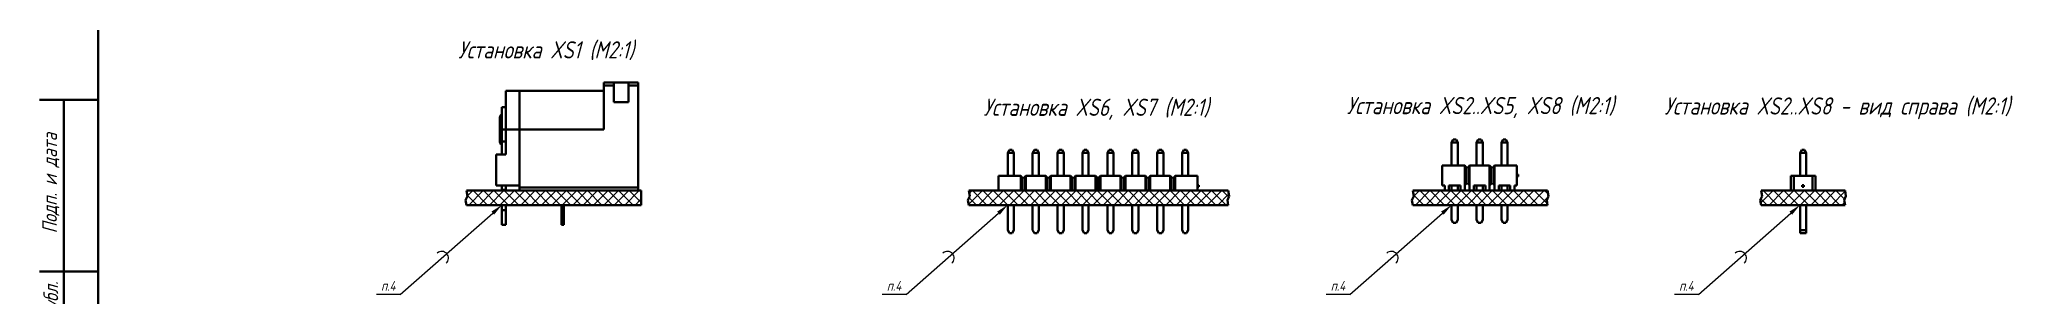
# Model space of a CAD drawing. Extents: x 193 to 1101, y 70 to 664.
# Drawn here: x 268 to 670.3, y 180.3 to 232.3 of the extents above; entities that cross this region are included whole.
import ezdxf

# ---------------------------------------------------------------- set-up
doc = ezdxf.new("R2010")
doc.units = 0
doc.header["$MEASUREMENT"] = 0
doc.layers.get('0').update_dxf_attribs({"linetype": 'CONTINUOUS'})
for name, color, linetype, lineweight in [('Основная', 7, 'CONTINUOUS', 40), ('текст', 7, 'CONTINUOUS', 30), ('тонкая', 7, 'CONTINUOUS', 20)]:
    doc.layers.add(name, color=color, linetype=linetype, lineweight=lineweight)
doc.styles.add('GOST type A0', font='', dxfattribs={"oblique": 15, "height": 3.5})
doc.styles.get('GOST type A0').set_extended_font_data('GOST type A')

msp = doc.modelspace()

# ---------------------------------------------------------------- texts
at = {"char_height": 2, "attachment_point": 1, "style": 'GOST type A0'}
for insert in [(337.656, 183.078), (440.784, 183.078), (531.3, 183.078), (602.346, 183.078)]:
    msp.add_mtext_dynamic_manual_height_columns('п.4', width=7.67475, gutter_width=17.5, heights=[3.099], dxfattribs=dict(at, insert=insert))
at = {"layer": 'текст', "style": 'GOST type A0', "oblique": 15}
for s, p in [('Подп. и дата', (271.574, 192.77)), ('Инв. № дубл.', (271.818, 162.745))]:
    msp.add_text(s, height=3, rotation=90, dxfattribs=at).set_placement(p)
at = {"layer": 'тонкая', "style": 'GOST type A0', "oblique": 15}
for s, p in [('Установка XS1 (M2:1) ', (353.387, 228.412)), ('Установка XS6, XS7 (M2:1) ', (460.491, 216.708)), ('Установка XS2..XS5, XS8 (M2:1) ', (534.577, 217.055)), ('Установка XS2..XS8 - вид справа (M2:1) ', (599.354, 216.975))]:
    msp.add_text(s, height=3.5, dxfattribs=at).set_placement(p)

# ---------------------------------------------------------------- hatches: boundary and pattern name
h = msp.add_hatch()
h.set_pattern_fill('ANSI37', color=256, scale=12)
h.paths.add_polyline_path([(390.705, 201.503), (355.105, 201.503), (355.305, 200.343), (354.905, 199.543), (355.105, 198.543), (390.705, 198.543)])
h = msp.add_hatch()
h.set_pattern_fill('ANSI37', color=256, scale=12)
h.paths.add_polyline_path([(510.622, 200.343), (510.422, 201.503), (457.528, 201.503), (457.728, 200.343), (457.528, 199.943), (457.528, 198.543), (510.422, 198.543), (510.222, 199.543)])
h = msp.add_hatch()
h.set_pattern_fill('ANSI37', color=256, scale=12)
h.paths.add_polyline_path([(575.338, 199.543), (575.738, 200.343), (575.538, 201.503), (548.044, 201.503), (548.244, 200.343), (547.844, 199.543), (548.044, 198.543), (575.538, 198.543)])
h = msp.add_hatch()
h.set_pattern_fill('ANSI37', color=256, scale=12)
h.paths.add_polyline_path([(636.37, 200.343), (636.17, 201.503), (619.09, 201.503), (619.29, 200.343), (618.89, 199.543), (619.09, 198.543), (636.17, 198.543), (635.97, 199.543)])

# ---------------------------------------------------------------- linework, layer by layer
for p, q in [((341.582, 180.298), (360.429, 196.891)), ((444.709, 180.298), (463.556, 196.891)), ((535.226, 180.298), (554.072, 196.891)), ((606.272, 180.298), (625.119, 196.891)), ((341.582, 180.298), (336.742, 180.298)), ((444.709, 180.298), (439.869, 180.298)), ((535.226, 180.298), (530.385, 180.298)), ((606.272, 180.298), (601.432, 180.298))]:
    msp.add_line(p, q)
for centre in [(350.017, 187.724), (453.144, 187.724), (543.66, 187.724), (614.707, 187.724)]:
    msp.add_arc(centre, 1.371, 311.36007, 131.36007)
for points in [[(360.704, 196.578), (360.153, 197.204), (362.305, 198.543)], [(463.832, 196.578), (463.281, 197.204), (465.433, 198.543)], [(554.348, 196.578), (553.797, 197.204), (555.949, 198.543)], [(625.394, 196.578), (624.843, 197.204), (626.995, 198.543)]]:
    msp.add_solid(points)
at = {"layer": 'Основная'}
for p, q in [((280, 115), (280, 659)), ((363.105, 221.534), (363.105, 221.803)), ((363.105, 221.803), (365.905, 221.803)), ((363.105, 220.744), (363.105, 221.534)), ((365.905, 221.803), (365.905, 221.534)), ((383.105, 221.803), (365.905, 221.803)), ((365.905, 221.534), (365.905, 220.744)), ((383.105, 223.503), (383.105, 223.482)), ((383.105, 223.503), (385.105, 223.503)), ((383.105, 223.482), (383.105, 223.422)), ((383.105, 223.422), (383.105, 223.327)), ((383.105, 223.327), (383.105, 223.203)), ((383.105, 223.203), (383.105, 223.058)), ((383.105, 223.058), (383.105, 222.903)), ((383.105, 213.903), (383.105, 222.903)), ((383.105, 222.903), (385.105, 222.903)), ((388.105, 223.503), (385.105, 223.503)), ((385.105, 223.503), (385.105, 223.482)), ((385.105, 222.903), (385.105, 223.482)), ((385.105, 223.482), (385.105, 223.422)), ((385.105, 223.422), (385.105, 223.327)), ((385.105, 223.327), (385.105, 223.203)), ((385.105, 223.203), (385.105, 223.058)), ((385.105, 223.058), (385.105, 222.903)), ((385.105, 219.503), (385.105, 222.903)), ((388.105, 223.482), (388.105, 223.503)), ((388.105, 223.503), (390.105, 223.503)), ((388.105, 222.903), (388.105, 223.482)), ((388.105, 223.422), (388.105, 223.482)), ((388.105, 223.327), (388.105, 223.422)), ((388.105, 223.203), (388.105, 223.327)), ((388.105, 223.058), (388.105, 223.203)), ((388.105, 222.903), (388.105, 223.058)), ((388.105, 219.503), (388.105, 222.903)), ((388.105, 222.903), (390.105, 222.903)), ((390.105, 223.503), (390.105, 223.482)), ((390.105, 223.482), (390.105, 223.422)), ((390.105, 223.422), (390.105, 223.327)), ((390.105, 223.327), (390.105, 223.203)), ((390.105, 223.203), (390.105, 223.058)), ((390.105, 223.058), (390.105, 222.903)), ((390.105, 222.903), (390.105, 202.103)), ((280, 220), (268, 220)), ((273, 75), (273, 220)), ((362.305, 218.346), (362.305, 218.503)), ((363.105, 218.503), (362.305, 218.503)), ((362.305, 217.887), (362.305, 218.346)), ((362.305, 217.156), (362.305, 217.887)), ((363.105, 219.489), (363.105, 220.744)), ((363.105, 217.853), (363.105, 219.489)), ((363.105, 215.948), (363.105, 217.853)), ((365.905, 220.744), (365.905, 219.489)), ((365.905, 219.489), (365.905, 217.853)), ((365.905, 217.853), (365.905, 215.948)), ((385.105, 219.503), (388.105, 219.503)), ((361.919, 216.606), (361.905, 216.503)), ((361.905, 216.414), (361.905, 216.503)), ((361.905, 216.155), (361.905, 216.414)), ((361.905, 215.741), (361.905, 216.155)), ((361.905, 215.203), (361.905, 215.741)), ((361.905, 214.576), (361.905, 215.203)), ((361.905, 213.903), (361.905, 214.576)), ((361.905, 213.23), (361.905, 213.903)), ((361.919, 213.903), (361.905, 213.903)), ((361.959, 216.703), (361.919, 216.606)), ((361.959, 213.903), (361.919, 213.903)), ((362.022, 216.786), (361.959, 216.703)), ((362.022, 213.903), (361.959, 213.903)), ((362.105, 216.849), (362.022, 216.786)), ((362.105, 213.903), (362.022, 213.903)), ((362.202, 216.889), (362.105, 216.849)), ((362.202, 213.903), (362.105, 213.903)), ((362.305, 216.903), (362.202, 216.889)), ((362.305, 213.903), (362.202, 213.903)), ((362.305, 216.203), (362.305, 217.156)), ((362.305, 215.093), (362.305, 216.203)), ((362.305, 213.903), (362.305, 215.093)), ((362.305, 213.051), (362.305, 213.903)), ((362.305, 213.903), (363.105, 213.903)), ((363.105, 213.903), (363.105, 215.948)), ((363.105, 208.803), (363.105, 213.903)), ((363.105, 213.903), (365.905, 213.903)), ((365.905, 215.948), (365.905, 213.903)), ((383.105, 213.903), (365.905, 213.903)), ((365.905, 213.903), (365.905, 202.103)), ((361.905, 212.603), (361.905, 213.23)), ((361.905, 212.064), (361.905, 212.603)), ((361.905, 211.651), (361.905, 212.064)), ((361.905, 211.391), (361.905, 211.651)), ((361.905, 211.303), (361.905, 211.391)), ((361.919, 211.199), (361.905, 211.303)), ((361.959, 211.103), (361.919, 211.199)), ((362.022, 211.02), (361.959, 211.103)), ((362.105, 210.956), (362.022, 211.02)), ((362.105, 210.956), (362.202, 210.916)), ((362.305, 210.903), (362.202, 210.916)), ((362.305, 209.24), (362.285, 209.088)), ((362.305, 212.228), (362.305, 213.051)), ((362.305, 211.464), (362.305, 212.228)), ((362.305, 211.464), (363.105, 211.464)), ((362.305, 208.803), (362.305, 211.464)), ((465.785, 209.797), (465.433, 209.187)), ((465.785, 209.797), (466.351, 209.797)), ((466.703, 209.187), (466.351, 209.797)), ((470.865, 209.797), (470.513, 209.187)), ((470.865, 209.797), (471.431, 209.797)), ((471.783, 209.187), (471.431, 209.797)), ((475.945, 209.797), (475.593, 209.187)), ((475.945, 209.797), (476.511, 209.797)), ((476.863, 209.187), (476.511, 209.797)), ((481.025, 209.797), (480.673, 209.187)), ((481.025, 209.797), (481.591, 209.797)), ((481.943, 209.187), (481.591, 209.797)), ((486.105, 209.797), (485.753, 209.187)), ((486.105, 209.797), (486.671, 209.797)), ((487.023, 209.187), (486.671, 209.797)), ((491.185, 209.797), (490.833, 209.187)), ((491.185, 209.797), (491.751, 209.797)), ((492.103, 209.187), (491.751, 209.797)), ((496.265, 209.797), (495.913, 209.187)), ((496.265, 209.797), (496.831, 209.797)), ((497.183, 209.187), (496.831, 209.797)), ((501.345, 209.797), (500.993, 209.187)), ((501.345, 209.797), (501.911, 209.797)), ((502.263, 209.187), (501.911, 209.797)), ((556.301, 211.917), (555.949, 211.307)), ((555.949, 206.583), (555.949, 211.307)), ((555.949, 211.307), (557.219, 211.307)), ((556.301, 211.917), (556.867, 211.917)), ((557.219, 211.307), (556.867, 211.917)), ((557.219, 211.307), (557.219, 206.583)), ((561.381, 211.917), (561.029, 211.307)), ((561.029, 206.583), (561.029, 211.307)), ((561.029, 211.307), (562.299, 211.307)), ((561.381, 211.917), (561.947, 211.917)), ((562.299, 211.307), (561.947, 211.917)), ((562.299, 211.307), (562.299, 206.583)), ((566.461, 211.917), (566.109, 211.307)), ((566.109, 206.583), (566.109, 211.307)), ((566.109, 211.307), (567.379, 211.307)), ((566.461, 211.917), (567.027, 211.917)), ((567.379, 211.307), (567.027, 211.917)), ((567.379, 211.307), (567.379, 206.583)), ((626.995, 209.187), (627.347, 209.797)), ((627.913, 209.797), (627.347, 209.797)), ((627.913, 209.797), (628.265, 209.187)), ((361.105, 202.503), (361.105, 208.803)), ((361.105, 208.803), (363.105, 208.803)), ((362.136, 208.823), (362.111, 208.803)), ((362.228, 208.946), (362.136, 208.823)), ((362.285, 209.088), (362.228, 208.946)), ((465.433, 204.463), (465.433, 209.187)), ((465.433, 209.187), (466.703, 209.187)), ((466.703, 209.187), (466.703, 204.463)), ((470.513, 204.463), (470.513, 209.187)), ((470.513, 209.187), (471.783, 209.187)), ((471.783, 209.187), (471.783, 204.463)), ((475.593, 204.463), (475.593, 209.187)), ((475.593, 209.187), (476.863, 209.187)), ((476.863, 209.187), (476.863, 204.463)), ((480.673, 204.463), (480.673, 209.187)), ((480.673, 209.187), (481.943, 209.187)), ((481.943, 209.187), (481.943, 204.463)), ((485.753, 204.463), (485.753, 209.187)), ((485.753, 209.187), (487.023, 209.187)), ((487.023, 209.187), (487.023, 204.463)), ((490.833, 204.463), (490.833, 209.187)), ((490.833, 209.187), (492.103, 209.187)), ((492.103, 209.187), (492.103, 204.463)), ((495.913, 204.463), (495.913, 209.187)), ((495.913, 209.187), (497.183, 209.187)), ((497.183, 209.187), (497.183, 204.463)), ((500.993, 204.463), (500.993, 209.187)), ((500.993, 209.187), (502.263, 209.187)), ((502.263, 209.187), (502.263, 204.463)), ((554.044, 206.583), (558.616, 206.583)), ((554.044, 206.583), (554.044, 202.519)), ((558.616, 206.583), (558.616, 202.519)), ((558.616, 206.583), (558.864, 206.335)), ((558.864, 206.335), (558.864, 202.767)), ((558.864, 206.335), (559.124, 206.075)), ((559.124, 206.075), (559.384, 206.335)), ((559.384, 206.335), (559.632, 206.583)), ((559.384, 206.335), (559.384, 202.767)), ((559.632, 206.583), (563.696, 206.583)), ((559.632, 206.583), (559.632, 202.519)), ((563.696, 206.583), (563.696, 202.519)), ((563.696, 206.583), (563.944, 206.335)), ((563.944, 206.335), (563.944, 202.767)), ((563.944, 206.335), (564.204, 206.075)), ((564.204, 206.075), (564.464, 206.335)), ((564.464, 206.335), (564.712, 206.583)), ((564.464, 206.335), (564.464, 202.767)), ((564.712, 206.583), (564.712, 202.519)), ((564.712, 206.583), (569.284, 206.583)), ((569.284, 206.583), (569.284, 202.519)), ((626.995, 209.187), (626.995, 204.463)), ((628.265, 209.187), (626.995, 209.187)), ((628.265, 209.187), (628.265, 204.463)), ((355.105, 201.503), (390.705, 201.503)), ((355.305, 200.343), (355.105, 201.503)), ((361.105, 202.503), (365.905, 202.503)), ((362.305, 202.472), (362.305, 202.503)), ((362.305, 202.382), (362.305, 202.472)), ((362.305, 202.239), (362.305, 202.382)), ((362.305, 202.053), (362.305, 202.239)), ((362.305, 201.836), (362.305, 202.053)), ((362.305, 201.603), (362.305, 201.836)), ((362.305, 201.503), (362.305, 201.603)), ((362.305, 201.603), (363.105, 201.603)), ((363.105, 202.472), (363.105, 202.503)), ((363.105, 202.382), (363.105, 202.472)), ((363.105, 202.239), (363.105, 202.382)), ((363.105, 202.053), (363.105, 202.239)), ((363.105, 201.836), (363.105, 202.053)), ((363.105, 201.603), (363.105, 201.836)), ((363.105, 201.503), (363.105, 201.603)), ((365.905, 202.103), (365.905, 201.523)), ((365.905, 202.103), (365.905, 201.948)), ((365.905, 202.103), (390.105, 202.103)), ((365.905, 201.948), (365.905, 201.803)), ((365.905, 201.803), (365.905, 201.679)), ((365.905, 201.679), (365.905, 201.583)), ((365.905, 201.583), (365.905, 201.523)), ((365.905, 201.523), (365.905, 201.503)), ((390.105, 202.103), (390.105, 201.948)), ((390.105, 201.948), (390.105, 201.803)), ((390.105, 201.803), (390.105, 201.679)), ((390.105, 201.679), (390.105, 201.583)), ((390.105, 201.583), (390.105, 201.523)), ((390.105, 201.523), (390.105, 201.503)), ((390.705, 198.543), (390.705, 201.503)), ((457.528, 201.503), (510.422, 201.503)), ((457.728, 200.343), (457.528, 201.503)), ((463.528, 204.463), (468.1, 204.463)), ((463.528, 204.463), (463.528, 201.503)), ((468.1, 204.463), (468.1, 201.503)), ((468.1, 204.463), (468.348, 204.215)), ((468.348, 204.215), (468.348, 201.503)), ((468.348, 204.215), (468.608, 203.955)), ((468.608, 203.955), (468.868, 204.215)), ((468.868, 204.215), (469.116, 204.463)), ((468.868, 204.215), (468.868, 201.503)), ((469.116, 204.463), (473.18, 204.463)), ((469.116, 204.463), (469.116, 201.503)), ((473.18, 204.463), (473.18, 201.503)), ((473.18, 204.463), (473.428, 204.215)), ((473.428, 204.215), (473.428, 201.503)), ((473.428, 204.215), (473.688, 203.955)), ((473.688, 203.955), (473.948, 204.215)), ((473.948, 204.215), (474.196, 204.463)), ((473.948, 204.215), (473.948, 201.503)), ((474.196, 204.463), (478.26, 204.463)), ((474.196, 204.463), (474.196, 201.503)), ((478.26, 204.463), (478.26, 201.503)), ((478.26, 204.463), (478.508, 204.215)), ((478.508, 204.215), (478.508, 201.503)), ((478.508, 204.215), (478.768, 203.955)), ((478.768, 203.955), (479.028, 204.215)), ((479.028, 204.215), (479.276, 204.463)), ((479.028, 204.215), (479.028, 201.503)), ((479.276, 204.463), (483.34, 204.463)), ((479.276, 204.463), (479.276, 201.503)), ((483.34, 204.463), (483.34, 201.503)), ((483.34, 204.463), (483.588, 204.215)), ((483.588, 204.215), (483.588, 201.503)), ((483.588, 204.215), (483.848, 203.955)), ((483.848, 203.955), (484.108, 204.215)), ((484.108, 204.215), (484.356, 204.463)), ((484.108, 204.215), (484.108, 201.503)), ((484.356, 204.463), (488.42, 204.463)), ((484.356, 204.463), (484.356, 201.503)), ((488.42, 204.463), (488.42, 201.503)), ((488.42, 204.463), (488.668, 204.215)), ((488.668, 204.215), (488.668, 201.503)), ((488.668, 204.215), (488.928, 203.955)), ((488.928, 203.955), (489.188, 204.215)), ((489.188, 204.215), (489.436, 204.463)), ((489.188, 204.215), (489.188, 201.503)), ((489.436, 204.463), (493.5, 204.463)), ((489.436, 204.463), (489.436, 201.503)), ((493.5, 204.463), (493.5, 201.503)), ((493.5, 204.463), (493.748, 204.215)), ((493.748, 204.215), (493.748, 201.503)), ((493.748, 204.215), (494.008, 203.955)), ((494.008, 203.955), (494.268, 204.215)), ((494.268, 204.215), (494.516, 204.463)), ((494.268, 204.215), (494.268, 201.503)), ((494.516, 204.463), (498.58, 204.463)), ((494.516, 204.463), (494.516, 201.503)), ((498.58, 204.463), (498.58, 201.503)), ((498.58, 204.463), (498.828, 204.215)), ((498.828, 204.215), (498.828, 201.503)), ((498.828, 204.215), (499.088, 203.955)), ((499.088, 203.955), (499.348, 204.215)), ((499.348, 204.215), (499.596, 204.463)), ((499.348, 204.215), (499.348, 201.503)), ((499.596, 204.463), (499.596, 201.503)), ((499.596, 204.463), (504.168, 204.463)), ((504.168, 204.463), (504.168, 201.503)), ((504.168, 202.61), (504.422, 202.61)), ((504.168, 202.251), (504.422, 202.251)), ((504.422, 202.251), (504.422, 202.61)), ((510.622, 200.343), (510.422, 201.503)), ((548.044, 201.503), (575.538, 201.503)), ((548.244, 200.343), (548.044, 201.503)), ((554.546, 202.519), (554.044, 202.519)), ((554.546, 201.503), (554.546, 202.519)), ((555.409, 202.519), (555.409, 201.503)), ((557.758, 202.519), (555.409, 202.519)), ((555.949, 201.503), (555.949, 202.519)), ((557.219, 202.519), (557.219, 201.503)), ((557.758, 201.503), (557.758, 202.519)), ((558.864, 202.767), (558.616, 202.519)), ((558.616, 202.519), (558.616, 201.503)), ((559.124, 203.027), (558.864, 202.767)), ((559.384, 202.767), (559.124, 203.027)), ((559.632, 202.519), (559.384, 202.767)), ((559.632, 201.503), (559.632, 202.519)), ((560.489, 202.519), (560.489, 201.503)), ((562.838, 202.519), (560.489, 202.519)), ((561.029, 201.503), (561.029, 202.519)), ((562.299, 202.519), (562.299, 201.503)), ((562.838, 201.503), (562.838, 202.519)), ((563.944, 202.767), (563.696, 202.519)), ((563.696, 202.519), (563.696, 201.503)), ((564.204, 203.027), (563.944, 202.767)), ((564.464, 202.767), (564.204, 203.027)), ((564.712, 202.519), (564.464, 202.767)), ((564.712, 201.503), (564.712, 202.519)), ((565.569, 202.519), (565.569, 201.503)), ((567.918, 202.519), (565.569, 202.519)), ((566.109, 201.503), (566.109, 202.519)), ((567.379, 202.519), (567.379, 201.503)), ((567.918, 201.503), (567.918, 202.519)), ((568.782, 202.519), (568.782, 201.503)), ((569.284, 202.519), (568.782, 202.519)), ((569.284, 204.73), (569.538, 204.73)), ((569.284, 204.371), (569.538, 204.371)), ((569.538, 204.371), (569.538, 204.73)), ((575.738, 200.343), (575.538, 201.503)), ((619.09, 201.503), (636.17, 201.503)), ((619.29, 200.343), (619.09, 201.503)), ((625.09, 204.463), (625.09, 201.503)), ((625.09, 204.463), (625.751, 204.463)), ((625.751, 204.463), (626.995, 204.463)), ((625.751, 204.463), (629.51, 204.463)), ((625.751, 204.463), (625.751, 201.503)), ((627.458, 202.251), (627.458, 202.61)), ((627.458, 202.61), (627.802, 202.61)), ((627.802, 202.251), (627.458, 202.251)), ((627.802, 202.61), (627.802, 202.251)), ((628.265, 204.463), (629.51, 204.463)), ((629.51, 201.503), (629.51, 204.463)), ((629.51, 204.463), (630.17, 204.463)), ((630.17, 204.463), (630.17, 201.503)), ((636.37, 200.343), (636.17, 201.503)), ((354.905, 199.543), (355.305, 200.343)), ((355.105, 198.543), (354.905, 199.543)), ((355.105, 198.543), (390.705, 198.543)), ((362.305, 197.503), (362.305, 198.543)), ((362.305, 196.726), (362.305, 197.503)), ((362.305, 197.503), (363.105, 197.503)), ((363.105, 197.503), (363.105, 198.543)), ((363.105, 196.726), (363.105, 197.503)), ((374.455, 198.543), (374.455, 197.003)), ((374.955, 198.543), (374.955, 197.003)), ((457.328, 199.543), (457.728, 200.343)), ((457.528, 198.543), (457.328, 199.543)), ((457.528, 198.543), (510.422, 198.543)), ((465.433, 193.388), (465.433, 198.543)), ((466.703, 198.543), (466.703, 193.388)), ((470.513, 193.388), (470.513, 198.543)), ((471.783, 198.543), (471.783, 193.388)), ((475.593, 193.388), (475.593, 198.543)), ((476.863, 198.543), (476.863, 193.388)), ((480.673, 193.388), (480.673, 198.543)), ((481.943, 198.543), (481.943, 193.388)), ((485.753, 193.388), (485.753, 198.543)), ((487.023, 198.543), (487.023, 193.388)), ((490.833, 193.388), (490.833, 198.543)), ((492.103, 198.543), (492.103, 193.388)), ((495.913, 193.388), (495.913, 198.543)), ((497.183, 198.543), (497.183, 193.388)), ((500.993, 193.388), (500.993, 198.543)), ((502.263, 198.543), (502.263, 193.388)), ((510.222, 199.543), (510.622, 200.343)), ((510.422, 198.543), (510.222, 199.543)), ((547.844, 199.543), (548.244, 200.343)), ((548.044, 198.543), (547.844, 199.543)), ((548.044, 198.543), (575.538, 198.543)), ((555.949, 195.508), (555.949, 198.543)), ((557.219, 198.543), (557.219, 195.508)), ((561.029, 195.508), (561.029, 198.543)), ((562.299, 198.543), (562.299, 195.508)), ((566.109, 195.508), (566.109, 198.543)), ((567.379, 198.543), (567.379, 195.508)), ((575.338, 199.543), (575.738, 200.343)), ((575.538, 198.543), (575.338, 199.543)), ((618.89, 199.543), (619.29, 200.343)), ((619.09, 198.543), (618.89, 199.543)), ((619.09, 198.543), (636.17, 198.543)), ((626.995, 198.543), (626.995, 193.388)), ((628.265, 198.543), (628.265, 193.388)), ((635.97, 199.543), (636.37, 200.343)), ((636.17, 198.543), (635.97, 199.543)), ((362.305, 196.003), (362.305, 196.726)), ((362.305, 195.382), (362.305, 196.003)), ((362.305, 194.905), (362.305, 195.382)), ((362.305, 194.605), (362.305, 194.905)), ((362.305, 194.503), (362.305, 194.605)), ((363.105, 194.503), (362.305, 194.503)), ((363.105, 196.003), (363.105, 196.726)), ((363.105, 195.382), (363.105, 196.003)), ((363.105, 194.905), (363.105, 195.382)), ((363.105, 194.605), (363.105, 194.905)), ((363.105, 194.503), (363.105, 194.605)), ((374.455, 197.003), (374.455, 196.356)), ((374.455, 197.003), (374.955, 197.003)), ((374.455, 196.356), (374.455, 195.753)), ((374.455, 195.753), (374.455, 195.235)), ((374.455, 195.235), (374.455, 194.838)), ((374.455, 194.838), (374.455, 194.588)), ((374.455, 194.588), (374.455, 194.503)), ((374.455, 194.503), (374.955, 194.503)), ((374.955, 197.003), (374.955, 196.356)), ((374.955, 196.356), (374.955, 195.753)), ((374.955, 195.753), (374.955, 195.235)), ((374.955, 195.235), (374.955, 194.838)), ((374.955, 194.838), (374.955, 194.588)), ((374.955, 194.588), (374.955, 194.503)), ((465.785, 192.779), (465.433, 193.388)), ((466.703, 193.388), (466.351, 192.779)), ((470.865, 192.779), (470.513, 193.388)), ((471.783, 193.388), (471.431, 192.779)), ((475.945, 192.779), (475.593, 193.388)), ((476.863, 193.388), (476.511, 192.779)), ((481.025, 192.779), (480.673, 193.388)), ((481.943, 193.388), (481.591, 192.779)), ((486.105, 192.779), (485.753, 193.388)), ((487.023, 193.388), (486.671, 192.779)), ((491.185, 192.779), (490.833, 193.388)), ((492.103, 193.388), (491.751, 192.779)), ((496.265, 192.779), (495.913, 193.388)), ((497.183, 193.388), (496.831, 192.779)), ((501.345, 192.779), (500.993, 193.388)), ((502.263, 193.388), (501.911, 192.779)), ((556.301, 194.899), (555.949, 195.508)), ((556.867, 194.899), (556.301, 194.899)), ((557.219, 195.508), (556.867, 194.899)), ((561.381, 194.899), (561.029, 195.508)), ((561.947, 194.899), (561.381, 194.899)), ((562.299, 195.508), (561.947, 194.899)), ((566.461, 194.899), (566.109, 195.508)), ((567.027, 194.899), (566.461, 194.899)), ((567.379, 195.508), (567.027, 194.899)), ((628.265, 193.388), (626.995, 193.388)), ((626.995, 193.388), (626.995, 192.779)), ((628.265, 193.388), (628.265, 192.779)), ((466.351, 192.779), (465.785, 192.779)), ((471.431, 192.779), (470.865, 192.779)), ((476.511, 192.779), (475.945, 192.779)), ((481.591, 192.779), (481.025, 192.779)), ((486.671, 192.779), (486.105, 192.779)), ((491.751, 192.779), (491.185, 192.779)), ((496.831, 192.779), (496.265, 192.779)), ((501.911, 192.779), (501.345, 192.779)), ((628.265, 192.779), (626.995, 192.779)), ((280, 185), (268, 185))]:
    msp.add_line(p, q, dxfattribs=at)

msp.set_redraw_order([(e.dxf.handle, doc.entitydb.next_handle()) for e in msp.query("TEXT MTEXT ATTDEF DIMENSION ARC_DIMENSION")])  # texts and dimensions are drawn at this point

doc.saveas('drawing.dxf')
